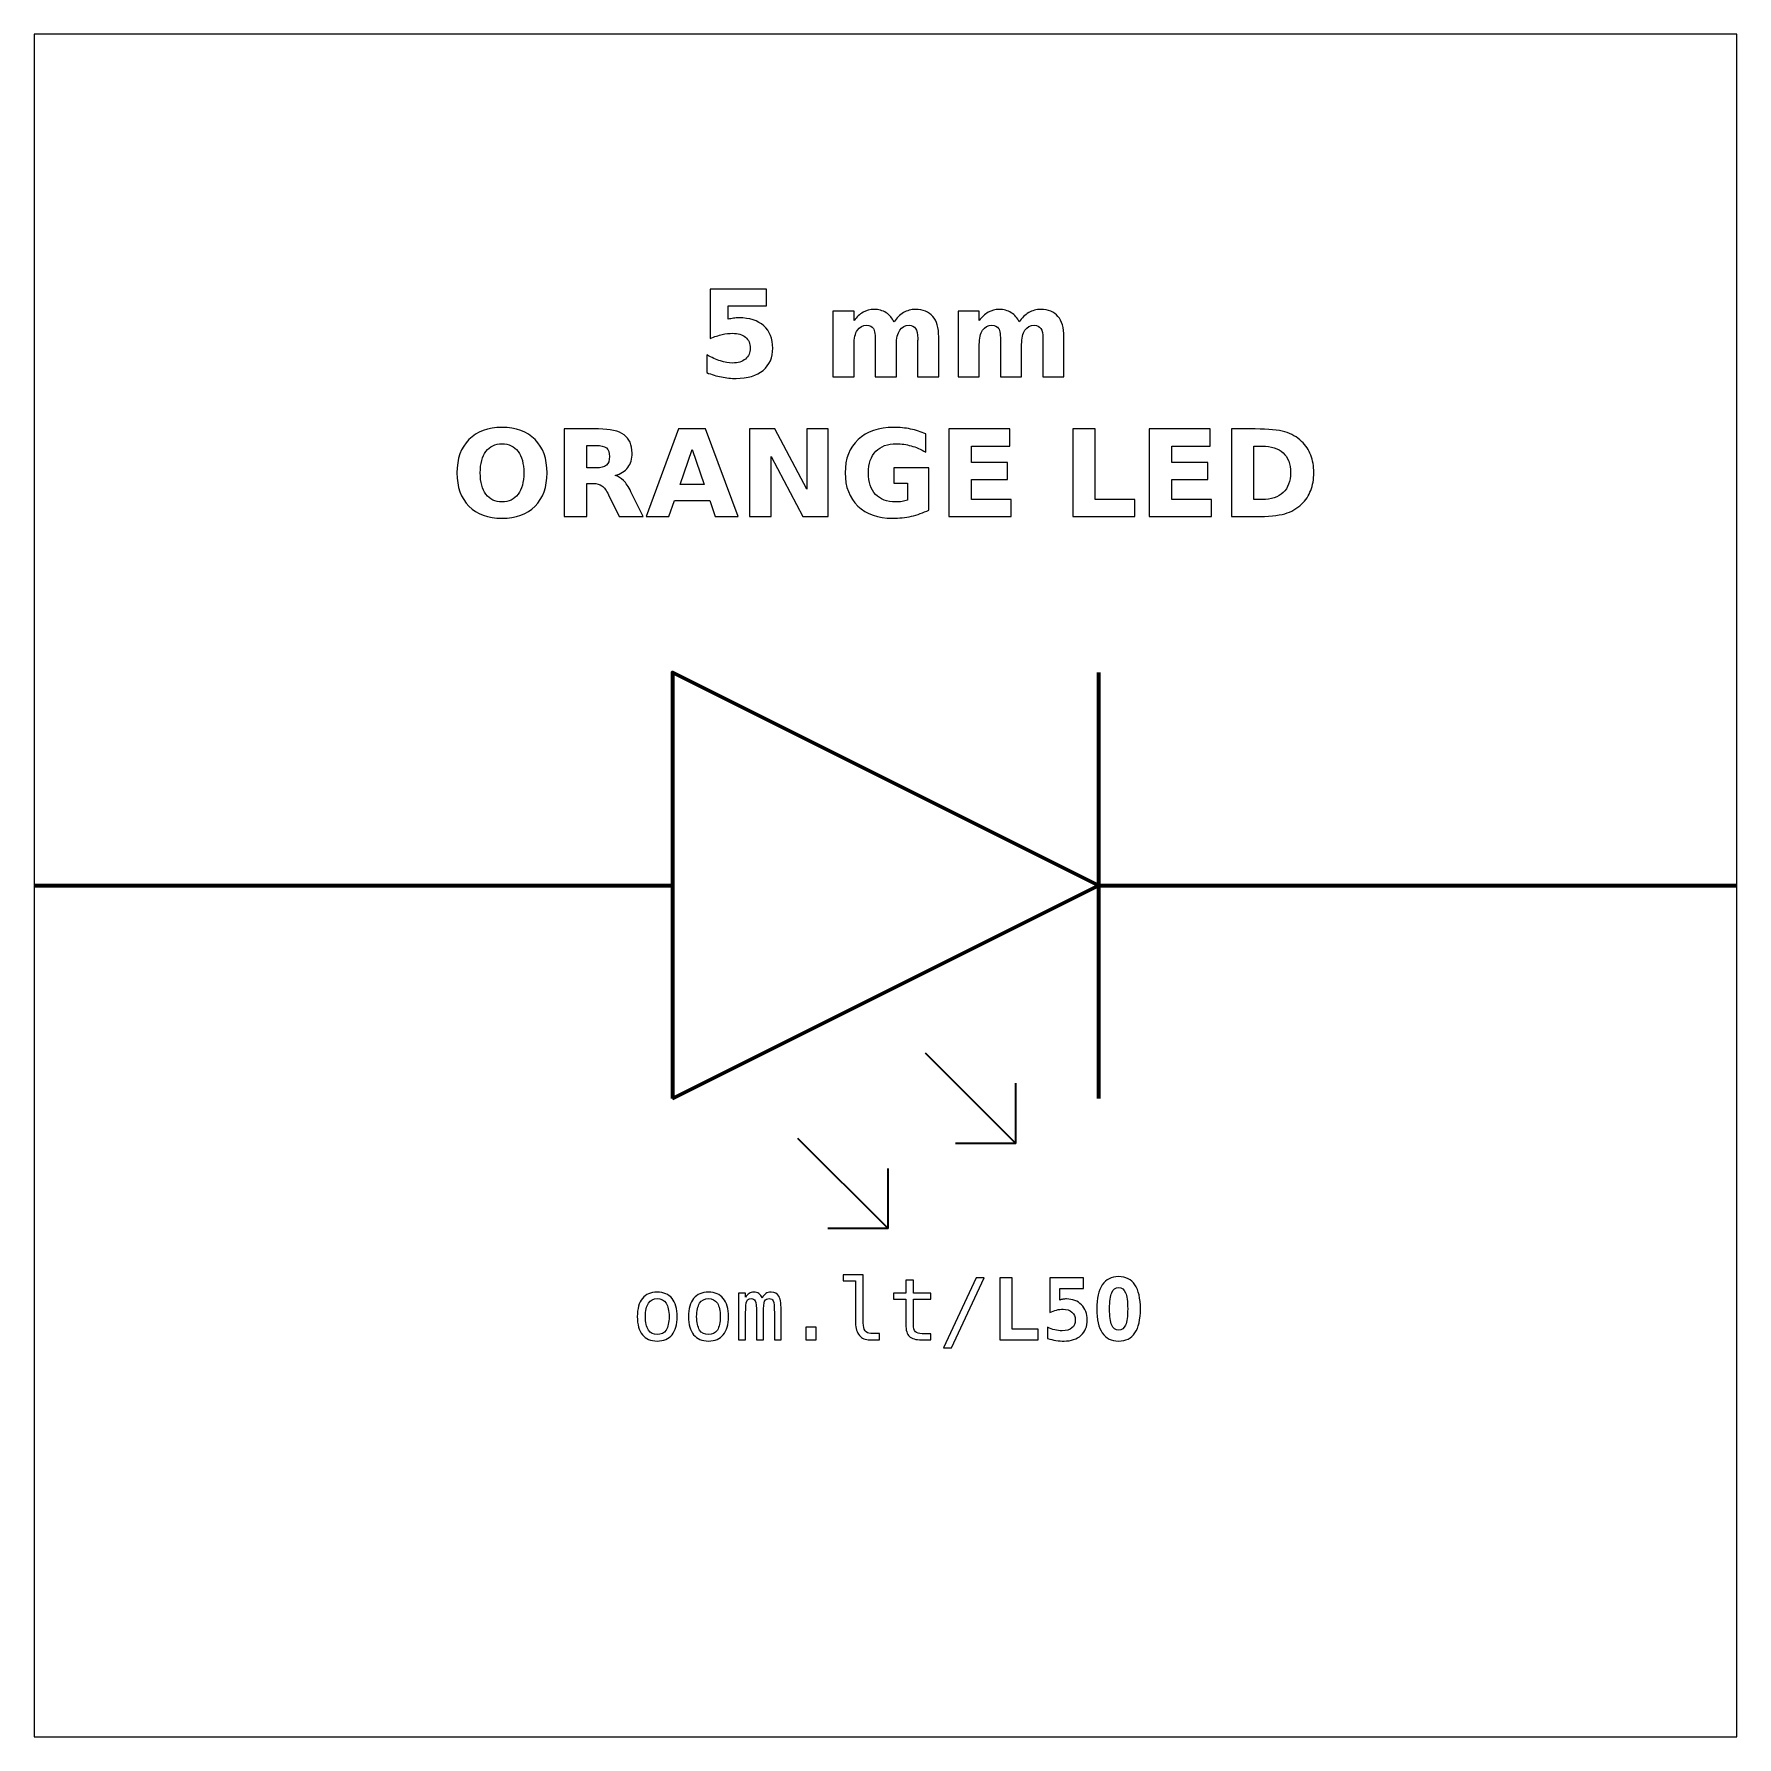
# Model space of a CAD drawing. Header units: centimetres. Extents: x -11.5 to -9.5, y -15.85 to -13.85.
import ezdxf

# ---------------------------------------------------------------- set-up
doc = ezdxf.new("R2010")
doc.units = ezdxf.units.CM
doc.header["$MEASUREMENT"] = 0
doc.layers.add('Layer 1', color=7, linetype='Continuous')

msp = doc.modelspace()

# ---------------------------------------------------------------- linework, layer by layer
at = {"layer": 'Layer 1', "color": 7}
msp.add_open_spline([(-11.5, -13.85), (-11.5, -13.85), (-9.5, -13.85), (-9.5, -13.85), (-9.5, -13.85), (-9.5, -13.85), (-9.5, -15.85), (-9.5, -15.85), (-9.5, -15.85), (-9.5, -15.85), (-11.5, -15.85), (-11.5, -15.85), (-11.5, -15.85), (-11.5, -15.85), (-11.5, -13.85), (-11.5, -13.85)], degree=3, knots=[0, 0, 0, 0, 0.25, 0.25, 0.25, 0.25, 0.5, 0.5, 0.5, 0.5, 0.75, 0.75, 0.75, 0.75, 1, 1, 1, 1], dxfattribs=at)
at = {"layer": 'Layer 1', "color": 250}
for points, knots in [([(-10.70574, -14.14959), (-10.70574, -14.14959), (-10.6398, -14.14959), (-10.6398, -14.14959), (-10.6398, -14.14959), (-10.6398, -14.14959), (-10.6398, -14.16909), (-10.6398, -14.16909), (-10.6398, -14.16909), (-10.6398, -14.16909), (-10.6846, -14.16909), (-10.6846, -14.16909), (-10.6846, -14.16909), (-10.6846, -14.16909), (-10.6846, -14.18501), (-10.6846, -14.18501), (-10.6846, -14.18501), (-10.68258, -14.18447), (-10.68055, -14.18405), (-10.67851, -14.18374), (-10.67851, -14.18374), (-10.67646, -14.18343), (-10.67432, -14.18329), (-10.67213, -14.18329), (-10.67213, -14.18329), (-10.65958, -14.18329), (-10.64982, -14.18642), (-10.64283, -14.1927), (-10.64283, -14.1927), (-10.63585, -14.19896), (-10.63237, -14.2077), (-10.63237, -14.2189), (-10.63237, -14.2189), (-10.63237, -14.23002), (-10.63618, -14.23873), (-10.64377, -14.24503), (-10.64377, -14.24503), (-10.65137, -14.25131), (-10.66193, -14.25446), (-10.67543, -14.25446), (-10.67543, -14.25446), (-10.68126, -14.25446), (-10.68705, -14.25389), (-10.69276, -14.25277), (-10.69276, -14.25277), (-10.69848, -14.25164), (-10.70417, -14.24994), (-10.70981, -14.24764), (-10.70981, -14.24764), (-10.70981, -14.24764), (-10.70981, -14.22675), (-10.70981, -14.22675), (-10.70981, -14.22675), (-10.70421, -14.22998), (-10.6989, -14.23238), (-10.69387, -14.23397), (-10.69387, -14.23397), (-10.68883, -14.2356), (-10.68408, -14.2364), (-10.67964, -14.2364), (-10.67964, -14.2364), (-10.67319, -14.2364), (-10.66814, -14.23482), (-10.66444, -14.23167), (-10.66444, -14.23167), (-10.66075, -14.22854), (-10.65889, -14.22429), (-10.65889, -14.2189), (-10.65889, -14.2189), (-10.65889, -14.21349), (-10.66075, -14.20923), (-10.66444, -14.20611), (-10.66444, -14.20611), (-10.66814, -14.20298), (-10.67319, -14.20143), (-10.67964, -14.20143), (-10.67964, -14.20143), (-10.68345, -14.20143), (-10.68752, -14.20192), (-10.69182, -14.20291), (-10.69182, -14.20291), (-10.69615, -14.20389), (-10.70078, -14.20542), (-10.70574, -14.20749), (-10.70574, -14.20749), (-10.70574, -14.20749), (-10.70574, -14.14959), (-10.70574, -14.14959)], [0, 0, 0, 0, 0.0454545, 0.0454545, 0.0454545, 0.0454545, 0.0909091, 0.0909091, 0.0909091, 0.0909091, 0.1363636, 0.1363636, 0.1363636, 0.1363636, 0.1818182, 0.1818182, 0.1818182, 0.1818182, 0.2272727, 0.2272727, 0.2272727, 0.2272727, 0.2727273, 0.2727273, 0.2727273, 0.2727273, 0.3181818, 0.3181818, 0.3181818, 0.3181818, 0.3636364, 0.3636364, 0.3636364, 0.3636364, 0.4090909, 0.4090909, 0.4090909, 0.4090909, 0.4545455, 0.4545455, 0.4545455, 0.4545455, 0.5, 0.5, 0.5, 0.5, 0.5454545, 0.5454545, 0.5454545, 0.5454545, 0.5909091, 0.5909091, 0.5909091, 0.5909091, 0.6363636, 0.6363636, 0.6363636, 0.6363636, 0.6818182, 0.6818182, 0.6818182, 0.6818182, 0.7272727, 0.7272727, 0.7272727, 0.7272727, 0.7727273, 0.7727273, 0.7727273, 0.7727273, 0.8181818, 0.8181818, 0.8181818, 0.8181818, 0.8636364, 0.8636364, 0.8636364, 0.8636364, 0.9090909, 0.9090909, 0.9090909, 0.9090909, 0.9545455, 0.9545455, 0.9545455, 0.9545455, 1, 1, 1, 1]), ([(-10.49001, -14.18811), (-10.48688, -14.18334), (-10.48319, -14.17969), (-10.47888, -14.1772), (-10.47888, -14.1772), (-10.47458, -14.17468), (-10.46988, -14.17344), (-10.46473, -14.17344), (-10.46473, -14.17344), (-10.45586, -14.17344), (-10.44911, -14.17617), (-10.44448, -14.18165), (-10.44448, -14.18165), (-10.43984, -14.1871), (-10.43751, -14.19505), (-10.43751, -14.20547), (-10.43751, -14.20547), (-10.43751, -14.20547), (-10.43751, -14.25246), (-10.43751, -14.25246), (-10.43751, -14.25246), (-10.43751, -14.25246), (-10.46233, -14.25246), (-10.46233, -14.25246), (-10.46233, -14.25246), (-10.46233, -14.25246), (-10.46233, -14.21222), (-10.46233, -14.21222), (-10.46233, -14.21222), (-10.46228, -14.21163), (-10.46226, -14.21102), (-10.46223, -14.21036), (-10.46223, -14.21036), (-10.46221, -14.20973), (-10.46219, -14.20881), (-10.46219, -14.20761), (-10.46219, -14.20761), (-10.46219, -14.20215), (-10.46298, -14.19818), (-10.46461, -14.19573), (-10.46461, -14.19573), (-10.46621, -14.19326), (-10.46879, -14.19204), (-10.47237, -14.19204), (-10.47237, -14.19204), (-10.47707, -14.19204), (-10.48067, -14.19397), (-10.48323, -14.19783), (-10.48323, -14.19783), (-10.48577, -14.20168), (-10.48709, -14.20726), (-10.48719, -14.21457), (-10.48719, -14.21457), (-10.48719, -14.21457), (-10.48719, -14.25246), (-10.48719, -14.25246), (-10.48719, -14.25246), (-10.48719, -14.25246), (-10.512, -14.25246), (-10.512, -14.25246), (-10.512, -14.25246), (-10.512, -14.25246), (-10.512, -14.21222), (-10.512, -14.21222), (-10.512, -14.21222), (-10.512, -14.20368), (-10.51273, -14.19818), (-10.51421, -14.19573), (-10.51421, -14.19573), (-10.51567, -14.19326), (-10.51828, -14.19204), (-10.52204, -14.19204), (-10.52204, -14.19204), (-10.52679, -14.19204), (-10.53044, -14.19399), (-10.533, -14.19787), (-10.533, -14.19787), (-10.53556, -14.20175), (-10.53686, -14.20728), (-10.53686, -14.2145), (-10.53686, -14.2145), (-10.53686, -14.2145), (-10.53686, -14.25246), (-10.53686, -14.25246), (-10.53686, -14.25246), (-10.53686, -14.25246), (-10.56167, -14.25246), (-10.56167, -14.25246), (-10.56167, -14.25246), (-10.56167, -14.25246), (-10.56167, -14.1753), (-10.56167, -14.1753), (-10.56167, -14.1753), (-10.56167, -14.1753), (-10.53686, -14.1753), (-10.53686, -14.1753), (-10.53686, -14.1753), (-10.53686, -14.1753), (-10.53686, -14.18661), (-10.53686, -14.18661), (-10.53686, -14.18661), (-10.53382, -14.18223), (-10.53034, -14.17897), (-10.52641, -14.17675), (-10.52641, -14.17675), (-10.52249, -14.17454), (-10.51816, -14.17344), (-10.51343, -14.17344), (-10.51343, -14.17344), (-10.50812, -14.17344), (-10.50339, -14.17473), (-10.49932, -14.1773), (-10.49932, -14.1773), (-10.49523, -14.17988), (-10.49212, -14.18348), (-10.49001, -14.18811)], [0, 0, 0, 0, 0.0344828, 0.0344828, 0.0344828, 0.0344828, 0.0689655, 0.0689655, 0.0689655, 0.0689655, 0.1034483, 0.1034483, 0.1034483, 0.1034483, 0.137931, 0.137931, 0.137931, 0.137931, 0.1724138, 0.1724138, 0.1724138, 0.1724138, 0.2068966, 0.2068966, 0.2068966, 0.2068966, 0.2413793, 0.2413793, 0.2413793, 0.2413793, 0.2758621, 0.2758621, 0.2758621, 0.2758621, 0.3103448, 0.3103448, 0.3103448, 0.3103448, 0.3448276, 0.3448276, 0.3448276, 0.3448276, 0.3793103, 0.3793103, 0.3793103, 0.3793103, 0.4137931, 0.4137931, 0.4137931, 0.4137931, 0.4482759, 0.4482759, 0.4482759, 0.4482759, 0.4827586, 0.4827586, 0.4827586, 0.4827586, 0.5172414, 0.5172414, 0.5172414, 0.5172414, 0.5517241, 0.5517241, 0.5517241, 0.5517241, 0.5862069, 0.5862069, 0.5862069, 0.5862069, 0.6206897, 0.6206897, 0.6206897, 0.6206897, 0.6551724, 0.6551724, 0.6551724, 0.6551724, 0.6896552, 0.6896552, 0.6896552, 0.6896552, 0.7241379, 0.7241379, 0.7241379, 0.7241379, 0.7586207, 0.7586207, 0.7586207, 0.7586207, 0.7931034, 0.7931034, 0.7931034, 0.7931034, 0.8275862, 0.8275862, 0.8275862, 0.8275862, 0.862069, 0.862069, 0.862069, 0.862069, 0.8965517, 0.8965517, 0.8965517, 0.8965517, 0.9310345, 0.9310345, 0.9310345, 0.9310345, 0.9655172, 0.9655172, 0.9655172, 0.9655172, 1, 1, 1, 1]), ([(-10.34297, -14.18811), (-10.33984, -14.18334), (-10.33615, -14.17969), (-10.33184, -14.1772), (-10.33184, -14.1772), (-10.32754, -14.17468), (-10.32284, -14.17344), (-10.31769, -14.17344), (-10.31769, -14.17344), (-10.30882, -14.17344), (-10.30207, -14.17617), (-10.29744, -14.18165), (-10.29744, -14.18165), (-10.2928, -14.1871), (-10.29047, -14.19505), (-10.29047, -14.20547), (-10.29047, -14.20547), (-10.29047, -14.20547), (-10.29047, -14.25246), (-10.29047, -14.25246), (-10.29047, -14.25246), (-10.29047, -14.25246), (-10.31529, -14.25246), (-10.31529, -14.25246), (-10.31529, -14.25246), (-10.31529, -14.25246), (-10.31529, -14.21222), (-10.31529, -14.21222), (-10.31529, -14.21222), (-10.31524, -14.21163), (-10.31522, -14.21102), (-10.31519, -14.21036), (-10.31519, -14.21036), (-10.31517, -14.20973), (-10.31515, -14.20881), (-10.31515, -14.20761), (-10.31515, -14.20761), (-10.31515, -14.20215), (-10.31594, -14.19818), (-10.31757, -14.19573), (-10.31757, -14.19573), (-10.31917, -14.19326), (-10.32175, -14.19204), (-10.32533, -14.19204), (-10.32533, -14.19204), (-10.33003, -14.19204), (-10.33363, -14.19397), (-10.33619, -14.19783), (-10.33619, -14.19783), (-10.33873, -14.20168), (-10.34005, -14.20726), (-10.34015, -14.21457), (-10.34015, -14.21457), (-10.34015, -14.21457), (-10.34015, -14.25246), (-10.34015, -14.25246), (-10.34015, -14.25246), (-10.34015, -14.25246), (-10.36496, -14.25246), (-10.36496, -14.25246), (-10.36496, -14.25246), (-10.36496, -14.25246), (-10.36496, -14.21222), (-10.36496, -14.21222), (-10.36496, -14.21222), (-10.36496, -14.20368), (-10.36569, -14.19818), (-10.36717, -14.19573), (-10.36717, -14.19573), (-10.36863, -14.19326), (-10.37124, -14.19204), (-10.375, -14.19204), (-10.375, -14.19204), (-10.37975, -14.19204), (-10.3834, -14.19399), (-10.38596, -14.19787), (-10.38596, -14.19787), (-10.38852, -14.20175), (-10.38982, -14.20728), (-10.38982, -14.2145), (-10.38982, -14.2145), (-10.38982, -14.2145), (-10.38982, -14.25246), (-10.38982, -14.25246), (-10.38982, -14.25246), (-10.38982, -14.25246), (-10.41463, -14.25246), (-10.41463, -14.25246), (-10.41463, -14.25246), (-10.41463, -14.25246), (-10.41463, -14.1753), (-10.41463, -14.1753), (-10.41463, -14.1753), (-10.41463, -14.1753), (-10.38982, -14.1753), (-10.38982, -14.1753), (-10.38982, -14.1753), (-10.38982, -14.1753), (-10.38982, -14.18661), (-10.38982, -14.18661), (-10.38982, -14.18661), (-10.38678, -14.18223), (-10.3833, -14.17897), (-10.37937, -14.17675), (-10.37937, -14.17675), (-10.37545, -14.17454), (-10.37112, -14.17344), (-10.36639, -14.17344), (-10.36639, -14.17344), (-10.36108, -14.17344), (-10.35635, -14.17473), (-10.35228, -14.1773), (-10.35228, -14.1773), (-10.34819, -14.17988), (-10.34508, -14.18348), (-10.34297, -14.18811)], [0, 0, 0, 0, 0.0344828, 0.0344828, 0.0344828, 0.0344828, 0.0689655, 0.0689655, 0.0689655, 0.0689655, 0.1034483, 0.1034483, 0.1034483, 0.1034483, 0.137931, 0.137931, 0.137931, 0.137931, 0.1724138, 0.1724138, 0.1724138, 0.1724138, 0.2068966, 0.2068966, 0.2068966, 0.2068966, 0.2413793, 0.2413793, 0.2413793, 0.2413793, 0.2758621, 0.2758621, 0.2758621, 0.2758621, 0.3103448, 0.3103448, 0.3103448, 0.3103448, 0.3448276, 0.3448276, 0.3448276, 0.3448276, 0.3793103, 0.3793103, 0.3793103, 0.3793103, 0.4137931, 0.4137931, 0.4137931, 0.4137931, 0.4482759, 0.4482759, 0.4482759, 0.4482759, 0.4827586, 0.4827586, 0.4827586, 0.4827586, 0.5172414, 0.5172414, 0.5172414, 0.5172414, 0.5517241, 0.5517241, 0.5517241, 0.5517241, 0.5862069, 0.5862069, 0.5862069, 0.5862069, 0.6206897, 0.6206897, 0.6206897, 0.6206897, 0.6551724, 0.6551724, 0.6551724, 0.6551724, 0.6896552, 0.6896552, 0.6896552, 0.6896552, 0.7241379, 0.7241379, 0.7241379, 0.7241379, 0.7586207, 0.7586207, 0.7586207, 0.7586207, 0.7931034, 0.7931034, 0.7931034, 0.7931034, 0.8275862, 0.8275862, 0.8275862, 0.8275862, 0.862069, 0.862069, 0.862069, 0.862069, 0.8965517, 0.8965517, 0.8965517, 0.8965517, 0.9310345, 0.9310345, 0.9310345, 0.9310345, 0.9655172, 0.9655172, 0.9655172, 0.9655172, 1, 1, 1, 1]), ([(-10.95041, -14.31198), (-10.93388, -14.31198), (-10.92092, -14.31671), (-10.91156, -14.32619), (-10.91156, -14.32619), (-10.90218, -14.33564), (-10.8975, -14.34869), (-10.8975, -14.36537), (-10.8975, -14.36537), (-10.8975, -14.382), (-10.90218, -14.39505), (-10.91156, -14.4045), (-10.91156, -14.4045), (-10.92092, -14.41398), (-10.93388, -14.41871), (-10.95041, -14.41871), (-10.95041, -14.41871), (-10.9669, -14.41871), (-10.97983, -14.41398), (-10.98924, -14.4045), (-10.98924, -14.4045), (-10.99862, -14.39505), (-11.00333, -14.382), (-11.00333, -14.36537), (-11.00333, -14.36537), (-11.00333, -14.34869), (-10.99862, -14.33564), (-10.98924, -14.32619), (-10.98924, -14.32619), (-10.97983, -14.31671), (-10.9669, -14.31198), (-10.95041, -14.31198)], [0, 0, 0, 0, 0.125, 0.125, 0.125, 0.125, 0.25, 0.25, 0.25, 0.25, 0.375, 0.375, 0.375, 0.375, 0.5, 0.5, 0.5, 0.5, 0.625, 0.625, 0.625, 0.625, 0.75, 0.75, 0.75, 0.75, 0.875, 0.875, 0.875, 0.875, 1, 1, 1, 1]), ([(-10.8509, -14.37779), (-10.8509, -14.37779), (-10.8509, -14.41671), (-10.8509, -14.41671), (-10.8509, -14.41671), (-10.8509, -14.41671), (-10.87743, -14.41671), (-10.87743, -14.41671), (-10.87743, -14.41671), (-10.87743, -14.41671), (-10.87743, -14.31384), (-10.87743, -14.31384), (-10.87743, -14.31384), (-10.87743, -14.31384), (-10.83691, -14.31384), (-10.83691, -14.31384), (-10.83691, -14.31384), (-10.82336, -14.31384), (-10.81341, -14.31612), (-10.80711, -14.32066), (-10.80711, -14.32066), (-10.80079, -14.3252), (-10.79763, -14.3324), (-10.79763, -14.34223), (-10.79763, -14.34223), (-10.79763, -14.34902), (-10.79928, -14.35462), (-10.80255, -14.35897), (-10.80255, -14.35897), (-10.80584, -14.36335), (-10.8108, -14.36657), (-10.81741, -14.36862), (-10.81741, -14.36862), (-10.81379, -14.36946), (-10.81052, -14.37132), (-10.80765, -14.37424), (-10.80765, -14.37424), (-10.80478, -14.37715), (-10.80189, -14.38157), (-10.79895, -14.3875), (-10.79895, -14.3875), (-10.79895, -14.3875), (-10.78453, -14.41671), (-10.78453, -14.41671), (-10.78453, -14.41671), (-10.78453, -14.41671), (-10.8128, -14.41671), (-10.8128, -14.41671), (-10.8128, -14.41671), (-10.8128, -14.41671), (-10.82534, -14.39115), (-10.82534, -14.39115), (-10.82534, -14.39115), (-10.82785, -14.38602), (-10.83042, -14.38249), (-10.83303, -14.38061), (-10.83303, -14.38061), (-10.83562, -14.37873), (-10.83907, -14.37779), (-10.8434, -14.37779), (-10.8434, -14.37779), (-10.8434, -14.37779), (-10.8509, -14.37779), (-10.8509, -14.37779)], [0, 0, 0, 0, 0.0625, 0.0625, 0.0625, 0.0625, 0.125, 0.125, 0.125, 0.125, 0.1875, 0.1875, 0.1875, 0.1875, 0.25, 0.25, 0.25, 0.25, 0.3125, 0.3125, 0.3125, 0.3125, 0.375, 0.375, 0.375, 0.375, 0.4375, 0.4375, 0.4375, 0.4375, 0.5, 0.5, 0.5, 0.5, 0.5625, 0.5625, 0.5625, 0.5625, 0.625, 0.625, 0.625, 0.625, 0.6875, 0.6875, 0.6875, 0.6875, 0.75, 0.75, 0.75, 0.75, 0.8125, 0.8125, 0.8125, 0.8125, 0.875, 0.875, 0.875, 0.875, 0.9375, 0.9375, 0.9375, 0.9375, 1, 1, 1, 1]), ([(-10.70636, -14.39799), (-10.70636, -14.39799), (-10.74785, -14.39799), (-10.74785, -14.39799), (-10.74785, -14.39799), (-10.74785, -14.39799), (-10.75439, -14.41671), (-10.75439, -14.41671), (-10.75439, -14.41671), (-10.75439, -14.41671), (-10.78106, -14.41671), (-10.78106, -14.41671), (-10.78106, -14.41671), (-10.78106, -14.41671), (-10.74296, -14.31384), (-10.74296, -14.31384), (-10.74296, -14.31384), (-10.74296, -14.31384), (-10.71133, -14.31384), (-10.71133, -14.31384), (-10.71133, -14.31384), (-10.71133, -14.31384), (-10.67323, -14.41671), (-10.67323, -14.41671), (-10.67323, -14.41671), (-10.67323, -14.41671), (-10.6999, -14.41671), (-10.6999, -14.41671), (-10.6999, -14.41671), (-10.6999, -14.41671), (-10.70636, -14.39799), (-10.70636, -14.39799)], [0, 0, 0, 0, 0.125, 0.125, 0.125, 0.125, 0.25, 0.25, 0.25, 0.25, 0.375, 0.375, 0.375, 0.375, 0.5, 0.5, 0.5, 0.5, 0.625, 0.625, 0.625, 0.625, 0.75, 0.75, 0.75, 0.75, 0.875, 0.875, 0.875, 0.875, 1, 1, 1, 1]), ([(-10.65956, -14.31384), (-10.65956, -14.31384), (-10.62993, -14.31384), (-10.62993, -14.31384), (-10.62993, -14.31384), (-10.62993, -14.31384), (-10.59251, -14.3844), (-10.59251, -14.3844), (-10.59251, -14.3844), (-10.59251, -14.3844), (-10.59251, -14.31384), (-10.59251, -14.31384), (-10.59251, -14.31384), (-10.59251, -14.31384), (-10.56737, -14.31384), (-10.56737, -14.31384), (-10.56737, -14.31384), (-10.56737, -14.31384), (-10.56737, -14.41671), (-10.56737, -14.41671), (-10.56737, -14.41671), (-10.56737, -14.41671), (-10.597, -14.41671), (-10.597, -14.41671), (-10.597, -14.41671), (-10.597, -14.41671), (-10.63442, -14.34615), (-10.63442, -14.34615), (-10.63442, -14.34615), (-10.63442, -14.34615), (-10.63442, -14.41671), (-10.63442, -14.41671), (-10.63442, -14.41671), (-10.63442, -14.41671), (-10.65956, -14.41671), (-10.65956, -14.41671), (-10.65956, -14.41671), (-10.65956, -14.41671), (-10.65956, -14.31384), (-10.65956, -14.31384)], [0, 0, 0, 0, 0.1, 0.1, 0.1, 0.1, 0.2, 0.2, 0.2, 0.2, 0.3, 0.3, 0.3, 0.3, 0.4, 0.4, 0.4, 0.4, 0.5, 0.5, 0.5, 0.5, 0.6, 0.6, 0.6, 0.6, 0.7, 0.7, 0.7, 0.7, 0.8, 0.8, 0.8, 0.8, 0.9, 0.9, 0.9, 0.9, 1, 1, 1, 1]), ([(-10.449, -14.40907), (-10.45561, -14.41229), (-10.46247, -14.41469), (-10.4696, -14.41631), (-10.4696, -14.41631), (-10.47673, -14.41791), (-10.48406, -14.41871), (-10.49166, -14.41871), (-10.49166, -14.41871), (-10.50878, -14.41871), (-10.52235, -14.41391), (-10.53237, -14.40434), (-10.53237, -14.40434), (-10.54239, -14.39477), (-10.5474, -14.38179), (-10.5474, -14.36537), (-10.5474, -14.36537), (-10.5474, -14.34879), (-10.54229, -14.33576), (-10.53211, -14.32623), (-10.53211, -14.32623), (-10.5219, -14.31673), (-10.50793, -14.31198), (-10.4902, -14.31198), (-10.4902, -14.31198), (-10.48336, -14.31198), (-10.4768, -14.31262), (-10.47052, -14.31391), (-10.47052, -14.31391), (-10.46426, -14.3152), (-10.45833, -14.31711), (-10.45278, -14.31963), (-10.45278, -14.31963), (-10.45278, -14.31963), (-10.45278, -14.34091), (-10.45278, -14.34091), (-10.45278, -14.34091), (-10.45852, -14.33764), (-10.46424, -14.33522), (-10.46991, -14.33362), (-10.46991, -14.33362), (-10.47557, -14.332), (-10.48126, -14.3312), (-10.48696, -14.3312), (-10.48696, -14.3312), (-10.49754, -14.3312), (-10.50568, -14.33416), (-10.51139, -14.34006), (-10.51139, -14.34006), (-10.51711, -14.34597), (-10.51998, -14.35441), (-10.51998, -14.36537), (-10.51998, -14.36537), (-10.51998, -14.37626), (-10.51722, -14.38468), (-10.5117, -14.3906), (-10.5117, -14.3906), (-10.50619, -14.39653), (-10.49836, -14.39949), (-10.4882, -14.39949), (-10.4882, -14.39949), (-10.48545, -14.39949), (-10.48289, -14.39933), (-10.48051, -14.39898), (-10.48051, -14.39898), (-10.47814, -14.39862), (-10.47602, -14.39808), (-10.47414, -14.39735), (-10.47414, -14.39735), (-10.47414, -14.39735), (-10.47414, -14.37736), (-10.47414, -14.37736), (-10.47414, -14.37736), (-10.47414, -14.37736), (-10.49032, -14.37736), (-10.49032, -14.37736), (-10.49032, -14.37736), (-10.49032, -14.37736), (-10.49032, -14.35958), (-10.49032, -14.35958), (-10.49032, -14.35958), (-10.49032, -14.35958), (-10.449, -14.35958), (-10.449, -14.35958), (-10.449, -14.35958), (-10.449, -14.35958), (-10.449, -14.40907), (-10.449, -14.40907)], [0, 0, 0, 0, 0.0454545, 0.0454545, 0.0454545, 0.0454545, 0.0909091, 0.0909091, 0.0909091, 0.0909091, 0.1363636, 0.1363636, 0.1363636, 0.1363636, 0.1818182, 0.1818182, 0.1818182, 0.1818182, 0.2272727, 0.2272727, 0.2272727, 0.2272727, 0.2727273, 0.2727273, 0.2727273, 0.2727273, 0.3181818, 0.3181818, 0.3181818, 0.3181818, 0.3636364, 0.3636364, 0.3636364, 0.3636364, 0.4090909, 0.4090909, 0.4090909, 0.4090909, 0.4545455, 0.4545455, 0.4545455, 0.4545455, 0.5, 0.5, 0.5, 0.5, 0.5454545, 0.5454545, 0.5454545, 0.5454545, 0.5909091, 0.5909091, 0.5909091, 0.5909091, 0.6363636, 0.6363636, 0.6363636, 0.6363636, 0.6818182, 0.6818182, 0.6818182, 0.6818182, 0.7272727, 0.7272727, 0.7272727, 0.7272727, 0.7727273, 0.7727273, 0.7727273, 0.7727273, 0.8181818, 0.8181818, 0.8181818, 0.8181818, 0.8636364, 0.8636364, 0.8636364, 0.8636364, 0.9090909, 0.9090909, 0.9090909, 0.9090909, 0.9545455, 0.9545455, 0.9545455, 0.9545455, 1, 1, 1, 1]), ([(-10.42564, -14.31384), (-10.42564, -14.31384), (-10.35405, -14.31384), (-10.35405, -14.31384), (-10.35405, -14.31384), (-10.35405, -14.31384), (-10.35405, -14.3339), (-10.35405, -14.3339), (-10.35405, -14.3339), (-10.35405, -14.3339), (-10.39911, -14.3339), (-10.39911, -14.3339), (-10.39911, -14.3339), (-10.39911, -14.3339), (-10.39911, -14.35305), (-10.39911, -14.35305), (-10.39911, -14.35305), (-10.39911, -14.35305), (-10.35676, -14.35305), (-10.35676, -14.35305), (-10.35676, -14.35305), (-10.35676, -14.35305), (-10.35676, -14.37311), (-10.35676, -14.37311), (-10.35676, -14.37311), (-10.35676, -14.37311), (-10.39911, -14.37311), (-10.39911, -14.37311), (-10.39911, -14.37311), (-10.39911, -14.37311), (-10.39911, -14.39665), (-10.39911, -14.39665), (-10.39911, -14.39665), (-10.39911, -14.39665), (-10.35255, -14.39665), (-10.35255, -14.39665), (-10.35255, -14.39665), (-10.35255, -14.39665), (-10.35255, -14.41671), (-10.35255, -14.41671), (-10.35255, -14.41671), (-10.35255, -14.41671), (-10.42564, -14.41671), (-10.42564, -14.41671), (-10.42564, -14.41671), (-10.42564, -14.41671), (-10.42564, -14.31384), (-10.42564, -14.31384)], [0, 0, 0, 0, 0.0833333, 0.0833333, 0.0833333, 0.0833333, 0.1666667, 0.1666667, 0.1666667, 0.1666667, 0.25, 0.25, 0.25, 0.25, 0.3333333, 0.3333333, 0.3333333, 0.3333333, 0.4166667, 0.4166667, 0.4166667, 0.4166667, 0.5, 0.5, 0.5, 0.5, 0.5833333, 0.5833333, 0.5833333, 0.5833333, 0.6666667, 0.6666667, 0.6666667, 0.6666667, 0.75, 0.75, 0.75, 0.75, 0.8333333, 0.8333333, 0.8333333, 0.8333333, 0.9166667, 0.9166667, 0.9166667, 0.9166667, 1, 1, 1, 1]), ([(-10.28011, -14.31384), (-10.28011, -14.31384), (-10.25358, -14.31384), (-10.25358, -14.31384), (-10.25358, -14.31384), (-10.25358, -14.31384), (-10.25358, -14.39665), (-10.25358, -14.39665), (-10.25358, -14.39665), (-10.25358, -14.39665), (-10.20702, -14.39665), (-10.20702, -14.39665), (-10.20702, -14.39665), (-10.20702, -14.39665), (-10.20702, -14.41671), (-10.20702, -14.41671), (-10.20702, -14.41671), (-10.20702, -14.41671), (-10.28011, -14.41671), (-10.28011, -14.41671), (-10.28011, -14.41671), (-10.28011, -14.41671), (-10.28011, -14.31384), (-10.28011, -14.31384)], [0, 0, 0, 0, 0.1666667, 0.1666667, 0.1666667, 0.1666667, 0.3333333, 0.3333333, 0.3333333, 0.3333333, 0.5, 0.5, 0.5, 0.5, 0.6666667, 0.6666667, 0.6666667, 0.6666667, 0.8333333, 0.8333333, 0.8333333, 0.8333333, 1, 1, 1, 1]), ([(-10.1902, -14.31384), (-10.1902, -14.31384), (-10.11861, -14.31384), (-10.11861, -14.31384), (-10.11861, -14.31384), (-10.11861, -14.31384), (-10.11861, -14.3339), (-10.11861, -14.3339), (-10.11861, -14.3339), (-10.11861, -14.3339), (-10.16367, -14.3339), (-10.16367, -14.3339), (-10.16367, -14.3339), (-10.16367, -14.3339), (-10.16367, -14.35305), (-10.16367, -14.35305), (-10.16367, -14.35305), (-10.16367, -14.35305), (-10.12132, -14.35305), (-10.12132, -14.35305), (-10.12132, -14.35305), (-10.12132, -14.35305), (-10.12132, -14.37311), (-10.12132, -14.37311), (-10.12132, -14.37311), (-10.12132, -14.37311), (-10.16367, -14.37311), (-10.16367, -14.37311), (-10.16367, -14.37311), (-10.16367, -14.37311), (-10.16367, -14.39665), (-10.16367, -14.39665), (-10.16367, -14.39665), (-10.16367, -14.39665), (-10.11711, -14.39665), (-10.11711, -14.39665), (-10.11711, -14.39665), (-10.11711, -14.39665), (-10.11711, -14.41671), (-10.11711, -14.41671), (-10.11711, -14.41671), (-10.11711, -14.41671), (-10.1902, -14.41671), (-10.1902, -14.41671), (-10.1902, -14.41671), (-10.1902, -14.41671), (-10.1902, -14.31384), (-10.1902, -14.31384)], [0, 0, 0, 0, 0.0833333, 0.0833333, 0.0833333, 0.0833333, 0.1666667, 0.1666667, 0.1666667, 0.1666667, 0.25, 0.25, 0.25, 0.25, 0.3333333, 0.3333333, 0.3333333, 0.3333333, 0.4166667, 0.4166667, 0.4166667, 0.4166667, 0.5, 0.5, 0.5, 0.5, 0.5833333, 0.5833333, 0.5833333, 0.5833333, 0.6666667, 0.6666667, 0.6666667, 0.6666667, 0.75, 0.75, 0.75, 0.75, 0.8333333, 0.8333333, 0.8333333, 0.8333333, 0.9166667, 0.9166667, 0.9166667, 0.9166667, 1, 1, 1, 1]), ([(-10.0938, -14.31384), (-10.0938, -14.31384), (-10.06581, -14.31384), (-10.06581, -14.31384), (-10.06581, -14.31384), (-10.0502, -14.31384), (-10.03858, -14.31495), (-10.03094, -14.31718), (-10.03094, -14.31718), (-10.02329, -14.31941), (-10.01673, -14.32318), (-10.01125, -14.32852), (-10.01125, -14.32852), (-10.00643, -14.33315), (-10.00286, -14.33851), (-10.0005, -14.34458), (-10.0005, -14.34458), (-9.99818, -14.35062), (-9.997, -14.35749), (-9.997, -14.36518), (-9.997, -14.36518), (-9.997, -14.37294), (-9.99818, -14.37986), (-10.0005, -14.38595), (-10.0005, -14.38595), (-10.00286, -14.39204), (-10.00643, -14.3974), (-10.01125, -14.40203), (-10.01125, -14.40203), (-10.01678, -14.40737), (-10.02339, -14.41114), (-10.0311, -14.41337), (-10.0311, -14.41337), (-10.03882, -14.4156), (-10.05039, -14.41671), (-10.06581, -14.41671), (-10.06581, -14.41671), (-10.06581, -14.41671), (-10.0938, -14.41671), (-10.0938, -14.41671), (-10.0938, -14.41671), (-10.0938, -14.41671), (-10.0938, -14.31384), (-10.0938, -14.31384)], [0, 0, 0, 0, 0.0909091, 0.0909091, 0.0909091, 0.0909091, 0.1818182, 0.1818182, 0.1818182, 0.1818182, 0.2727273, 0.2727273, 0.2727273, 0.2727273, 0.3636364, 0.3636364, 0.3636364, 0.3636364, 0.4545455, 0.4545455, 0.4545455, 0.4545455, 0.5454545, 0.5454545, 0.5454545, 0.5454545, 0.6363636, 0.6363636, 0.6363636, 0.6363636, 0.7272727, 0.7272727, 0.7272727, 0.7272727, 0.8181818, 0.8181818, 0.8181818, 0.8181818, 0.9090909, 0.9090909, 0.9090909, 0.9090909, 1, 1, 1, 1]), ([(-10.95041, -14.3312), (-10.9585, -14.3312), (-10.96476, -14.33418), (-10.96923, -14.34016), (-10.96923, -14.34016), (-10.97367, -14.34613), (-10.97591, -14.35453), (-10.97591, -14.36537), (-10.97591, -14.36537), (-10.97591, -14.37619), (-10.97367, -14.38456), (-10.96923, -14.39053), (-10.96923, -14.39053), (-10.96476, -14.39651), (-10.9585, -14.39949), (-10.95041, -14.39949), (-10.95041, -14.39949), (-10.94227, -14.39949), (-10.936, -14.39651), (-10.93153, -14.39053), (-10.93153, -14.39053), (-10.92708, -14.38456), (-10.92485, -14.37619), (-10.92485, -14.36537), (-10.92485, -14.36537), (-10.92485, -14.35453), (-10.92708, -14.34613), (-10.93153, -14.34016), (-10.93153, -14.34016), (-10.936, -14.33418), (-10.94227, -14.3312), (-10.95041, -14.3312)], [0, 0, 0, 0, 0.125, 0.125, 0.125, 0.125, 0.25, 0.25, 0.25, 0.25, 0.375, 0.375, 0.375, 0.375, 0.5, 0.5, 0.5, 0.5, 0.625, 0.625, 0.625, 0.625, 0.75, 0.75, 0.75, 0.75, 0.875, 0.875, 0.875, 0.875, 1, 1, 1, 1]), ([(-10.83973, -14.35947), (-10.83418, -14.35947), (-10.83018, -14.35843), (-10.82778, -14.35636), (-10.82778, -14.35636), (-10.82536, -14.35429), (-10.82416, -14.35088), (-10.82416, -14.34615), (-10.82416, -14.34615), (-10.82416, -14.34147), (-10.82536, -14.33811), (-10.82778, -14.33609), (-10.82778, -14.33609), (-10.83018, -14.33407), (-10.83418, -14.33306), (-10.83973, -14.33306), (-10.83973, -14.33306), (-10.83973, -14.33306), (-10.8509, -14.33306), (-10.8509, -14.33306), (-10.8509, -14.33306), (-10.8509, -14.33306), (-10.8509, -14.35947), (-10.8509, -14.35947), (-10.8509, -14.35947), (-10.8509, -14.35947), (-10.83973, -14.35947), (-10.83973, -14.35947)], [0, 0, 0, 0, 0.1428571, 0.1428571, 0.1428571, 0.1428571, 0.2857143, 0.2857143, 0.2857143, 0.2857143, 0.4285714, 0.4285714, 0.4285714, 0.4285714, 0.5714286, 0.5714286, 0.5714286, 0.5714286, 0.7142857, 0.7142857, 0.7142857, 0.7142857, 0.8571429, 0.8571429, 0.8571429, 0.8571429, 1, 1, 1, 1]), ([(-10.74124, -14.37889), (-10.74124, -14.37889), (-10.71304, -14.37889), (-10.71304, -14.37889), (-10.71304, -14.37889), (-10.71304, -14.37889), (-10.72711, -14.33797), (-10.72711, -14.33797), (-10.72711, -14.33797), (-10.72711, -14.33797), (-10.74124, -14.37889), (-10.74124, -14.37889)], [0, 0, 0, 0, 0.3333333, 0.3333333, 0.3333333, 0.3333333, 0.6666667, 0.6666667, 0.6666667, 0.6666667, 1, 1, 1, 1]), ([(-10.06727, -14.3339), (-10.06727, -14.3339), (-10.06727, -14.39665), (-10.06727, -14.39665), (-10.06727, -14.39665), (-10.06727, -14.39665), (-10.05777, -14.39665), (-10.05777, -14.39665), (-10.05777, -14.39665), (-10.04693, -14.39665), (-10.03865, -14.39397), (-10.03294, -14.38858), (-10.03294, -14.38858), (-10.02722, -14.38322), (-10.02435, -14.37541), (-10.02435, -14.36518), (-10.02435, -14.36518), (-10.02435, -14.35497), (-10.0272, -14.34721), (-10.03289, -14.3419), (-10.03289, -14.3419), (-10.03858, -14.33656), (-10.04688, -14.3339), (-10.05777, -14.3339), (-10.05777, -14.3339), (-10.05777, -14.3339), (-10.06727, -14.3339), (-10.06727, -14.3339)], [0, 0, 0, 0, 0.1428571, 0.1428571, 0.1428571, 0.1428571, 0.2857143, 0.2857143, 0.2857143, 0.2857143, 0.4285714, 0.4285714, 0.4285714, 0.4285714, 0.5714286, 0.5714286, 0.5714286, 0.5714286, 0.7142857, 0.7142857, 0.7142857, 0.7142857, 0.8571429, 0.8571429, 0.8571429, 0.8571429, 1, 1, 1, 1]), ([(-10.52616, -15.3638), (-10.52616, -15.36784), (-10.52542, -15.37087), (-10.52394, -15.37292), (-10.52394, -15.37292), (-10.52246, -15.37497), (-10.52027, -15.376), (-10.51737, -15.376), (-10.51737, -15.376), (-10.51737, -15.376), (-10.50687, -15.376), (-10.50687, -15.376), (-10.50687, -15.376), (-10.50687, -15.376), (-10.50687, -15.38362), (-10.50687, -15.38362), (-10.50687, -15.38362), (-10.50687, -15.38362), (-10.51824, -15.38362), (-10.51824, -15.38362), (-10.51824, -15.38362), (-10.52362, -15.38362), (-10.52777, -15.38189), (-10.53072, -15.37844), (-10.53072, -15.37844), (-10.53367, -15.37499), (-10.53514, -15.3701), (-10.53514, -15.3638), (-10.53514, -15.3638), (-10.53514, -15.3638), (-10.53514, -15.31413), (-10.53514, -15.31413), (-10.53514, -15.31413), (-10.53514, -15.31413), (-10.54954, -15.31413), (-10.54954, -15.31413), (-10.54954, -15.31413), (-10.54954, -15.31413), (-10.54954, -15.3071), (-10.54954, -15.3071), (-10.54954, -15.3071), (-10.54954, -15.3071), (-10.52616, -15.3071), (-10.52616, -15.3071), (-10.52616, -15.3071), (-10.52616, -15.3071), (-10.52616, -15.3638), (-10.52616, -15.3638)], [0, 0, 0, 0, 0.0833333, 0.0833333, 0.0833333, 0.0833333, 0.1666667, 0.1666667, 0.1666667, 0.1666667, 0.25, 0.25, 0.25, 0.25, 0.3333333, 0.3333333, 0.3333333, 0.3333333, 0.4166667, 0.4166667, 0.4166667, 0.4166667, 0.5, 0.5, 0.5, 0.5, 0.5833333, 0.5833333, 0.5833333, 0.5833333, 0.6666667, 0.6666667, 0.6666667, 0.6666667, 0.75, 0.75, 0.75, 0.75, 0.8333333, 0.8333333, 0.8333333, 0.8333333, 0.9166667, 0.9166667, 0.9166667, 0.9166667, 1, 1, 1, 1]), ([(-10.46716, -15.3134), (-10.46716, -15.3134), (-10.46716, -15.32893), (-10.46716, -15.32893), (-10.46716, -15.32893), (-10.46716, -15.32893), (-10.44674, -15.32893), (-10.44674, -15.32893), (-10.44674, -15.32893), (-10.44674, -15.32893), (-10.44674, -15.33592), (-10.44674, -15.33592), (-10.44674, -15.33592), (-10.44674, -15.33592), (-10.46716, -15.33592), (-10.46716, -15.33592), (-10.46716, -15.33592), (-10.46716, -15.33592), (-10.46716, -15.3656), (-10.46716, -15.3656), (-10.46716, -15.3656), (-10.46716, -15.36964), (-10.4664, -15.37245), (-10.46486, -15.37404), (-10.46486, -15.37404), (-10.46333, -15.37564), (-10.46066, -15.37644), (-10.45686, -15.37644), (-10.45686, -15.37644), (-10.45686, -15.37644), (-10.44674, -15.37644), (-10.44674, -15.37644), (-10.44674, -15.37644), (-10.44674, -15.37644), (-10.44674, -15.38362), (-10.44674, -15.38362), (-10.44674, -15.38362), (-10.44674, -15.38362), (-10.45773, -15.38362), (-10.45773, -15.38362), (-10.45773, -15.38362), (-10.46448, -15.38362), (-10.46923, -15.38227), (-10.472, -15.37957), (-10.472, -15.37957), (-10.47476, -15.37687), (-10.47615, -15.3722), (-10.47615, -15.3656), (-10.47615, -15.3656), (-10.47615, -15.3656), (-10.47615, -15.33592), (-10.47615, -15.33592), (-10.47615, -15.33592), (-10.47615, -15.33592), (-10.49075, -15.33592), (-10.49075, -15.33592), (-10.49075, -15.33592), (-10.49075, -15.33592), (-10.49075, -15.32893), (-10.49075, -15.32893), (-10.49075, -15.32893), (-10.49075, -15.32893), (-10.47615, -15.32893), (-10.47615, -15.32893), (-10.47615, -15.32893), (-10.47615, -15.32893), (-10.47615, -15.3134), (-10.47615, -15.3134), (-10.47615, -15.3134), (-10.47615, -15.3134), (-10.46716, -15.3134), (-10.46716, -15.3134)], [0, 0, 0, 0, 0.0555556, 0.0555556, 0.0555556, 0.0555556, 0.1111111, 0.1111111, 0.1111111, 0.1111111, 0.1666667, 0.1666667, 0.1666667, 0.1666667, 0.2222222, 0.2222222, 0.2222222, 0.2222222, 0.2777778, 0.2777778, 0.2777778, 0.2777778, 0.3333333, 0.3333333, 0.3333333, 0.3333333, 0.3888889, 0.3888889, 0.3888889, 0.3888889, 0.4444444, 0.4444444, 0.4444444, 0.4444444, 0.5, 0.5, 0.5, 0.5, 0.5555556, 0.5555556, 0.5555556, 0.5555556, 0.6111111, 0.6111111, 0.6111111, 0.6111111, 0.6666667, 0.6666667, 0.6666667, 0.6666667, 0.7222222, 0.7222222, 0.7222222, 0.7222222, 0.7777778, 0.7777778, 0.7777778, 0.7777778, 0.8333333, 0.8333333, 0.8333333, 0.8333333, 0.8888889, 0.8888889, 0.8888889, 0.8888889, 0.9444444, 0.9444444, 0.9444444, 0.9444444, 1, 1, 1, 1]), ([(-10.39352, -15.31071), (-10.39352, -15.31071), (-10.38423, -15.31071), (-10.38423, -15.31071), (-10.38423, -15.31071), (-10.38423, -15.31071), (-10.42262, -15.3929), (-10.42262, -15.3929), (-10.42262, -15.3929), (-10.42262, -15.3929), (-10.43196, -15.3929), (-10.43196, -15.3929), (-10.43196, -15.3929), (-10.43196, -15.3929), (-10.39352, -15.31071), (-10.39352, -15.31071)], [0, 0, 0, 0, 0.25, 0.25, 0.25, 0.25, 0.5, 0.5, 0.5, 0.5, 0.75, 0.75, 0.75, 0.75, 1, 1, 1, 1]), ([(-10.36575, -15.38362), (-10.36575, -15.38362), (-10.36575, -15.31071), (-10.36575, -15.31071), (-10.36575, -15.31071), (-10.36575, -15.31071), (-10.35134, -15.31071), (-10.35134, -15.31071), (-10.35134, -15.31071), (-10.35134, -15.31071), (-10.35134, -15.37092), (-10.35134, -15.37092), (-10.35134, -15.37092), (-10.35134, -15.37092), (-10.32052, -15.37092), (-10.32052, -15.37092), (-10.32052, -15.37092), (-10.32052, -15.37092), (-10.32052, -15.38362), (-10.32052, -15.38362), (-10.32052, -15.38362), (-10.32052, -15.38362), (-10.36575, -15.38362), (-10.36575, -15.38362)], [0, 0, 0, 0, 0.1666667, 0.1666667, 0.1666667, 0.1666667, 0.3333333, 0.3333333, 0.3333333, 0.3333333, 0.5, 0.5, 0.5, 0.5, 0.6666667, 0.6666667, 0.6666667, 0.6666667, 0.8333333, 0.8333333, 0.8333333, 0.8333333, 1, 1, 1, 1]), ([(-10.3071, -15.31071), (-10.3071, -15.31071), (-10.2675, -15.31071), (-10.2675, -15.31071), (-10.2675, -15.31071), (-10.2675, -15.31071), (-10.2675, -15.32341), (-10.2675, -15.32341), (-10.2675, -15.32341), (-10.2675, -15.32341), (-10.29543, -15.32341), (-10.29543, -15.32341), (-10.29543, -15.32341), (-10.29543, -15.32341), (-10.29543, -15.33693), (-10.29543, -15.33693), (-10.29543, -15.33693), (-10.29427, -15.33648), (-10.293, -15.33615), (-10.29167, -15.33593), (-10.29167, -15.33593), (-10.29033, -15.33572), (-10.28892, -15.33562), (-10.28742, -15.33562), (-10.28742, -15.33562), (-10.2802, -15.33562), (-10.27433, -15.3379), (-10.26983, -15.34245), (-10.26983, -15.34245), (-10.26535, -15.34702), (-10.2631, -15.35293), (-10.2631, -15.36023), (-10.2631, -15.36023), (-10.2631, -15.36789), (-10.26553, -15.37392), (-10.2704, -15.37837), (-10.2704, -15.37837), (-10.27527, -15.38282), (-10.2819, -15.38504), (-10.2903, -15.38504), (-10.2903, -15.38504), (-10.29342, -15.38504), (-10.29658, -15.38477), (-10.29977, -15.38425), (-10.29977, -15.38425), (-10.30295, -15.38374), (-10.30622, -15.38295), (-10.30954, -15.3819), (-10.30954, -15.3819), (-10.30954, -15.3819), (-10.30954, -15.36892), (-10.30954, -15.36892), (-10.30954, -15.36892), (-10.30684, -15.37025), (-10.30405, -15.37125), (-10.30122, -15.37192), (-10.30122, -15.37192), (-10.29837, -15.37259), (-10.2955, -15.37292), (-10.29263, -15.37292), (-10.29263, -15.37292), (-10.28757, -15.37292), (-10.2837, -15.37184), (-10.28107, -15.36967), (-10.28107, -15.36967), (-10.27843, -15.3675), (-10.27712, -15.36437), (-10.27712, -15.36023), (-10.27712, -15.36023), (-10.27712, -15.35642), (-10.27843, -15.35337), (-10.28105, -15.35107), (-10.28105, -15.35107), (-10.28367, -15.34878), (-10.28717, -15.34763), (-10.29152, -15.34763), (-10.29152, -15.34763), (-10.2941, -15.34763), (-10.29667, -15.34795), (-10.29927, -15.34858), (-10.29927, -15.34858), (-10.30185, -15.34922), (-10.30447, -15.35018), (-10.3071, -15.35145), (-10.3071, -15.35145), (-10.3071, -15.35145), (-10.3071, -15.31071), (-10.3071, -15.31071)], [0, 0, 0, 0, 0.0454545, 0.0454545, 0.0454545, 0.0454545, 0.0909091, 0.0909091, 0.0909091, 0.0909091, 0.1363636, 0.1363636, 0.1363636, 0.1363636, 0.1818182, 0.1818182, 0.1818182, 0.1818182, 0.2272727, 0.2272727, 0.2272727, 0.2272727, 0.2727273, 0.2727273, 0.2727273, 0.2727273, 0.3181818, 0.3181818, 0.3181818, 0.3181818, 0.3636364, 0.3636364, 0.3636364, 0.3636364, 0.4090909, 0.4090909, 0.4090909, 0.4090909, 0.4545455, 0.4545455, 0.4545455, 0.4545455, 0.5, 0.5, 0.5, 0.5, 0.5454545, 0.5454545, 0.5454545, 0.5454545, 0.5909091, 0.5909091, 0.5909091, 0.5909091, 0.6363636, 0.6363636, 0.6363636, 0.6363636, 0.6818182, 0.6818182, 0.6818182, 0.6818182, 0.7272727, 0.7272727, 0.7272727, 0.7272727, 0.7727273, 0.7727273, 0.7727273, 0.7727273, 0.8181818, 0.8181818, 0.8181818, 0.8181818, 0.8636364, 0.8636364, 0.8636364, 0.8636364, 0.9090909, 0.9090909, 0.9090909, 0.9090909, 0.9545455, 0.9545455, 0.9545455, 0.9545455, 1, 1, 1, 1]), ([(-10.25181, -15.34723), (-10.25181, -15.33477), (-10.24966, -15.32535), (-10.24534, -15.31896), (-10.24534, -15.31896), (-10.24103, -15.31258), (-10.23466, -15.3094), (-10.22622, -15.3094), (-10.22622, -15.3094), (-10.21776, -15.3094), (-10.21137, -15.31258), (-10.20706, -15.31896), (-10.20706, -15.31896), (-10.20274, -15.32535), (-10.20059, -15.33477), (-10.20059, -15.34723), (-10.20059, -15.34723), (-10.20059, -15.35968), (-10.20274, -15.36909), (-10.20706, -15.37547), (-10.20706, -15.37547), (-10.21137, -15.38185), (-10.21776, -15.38504), (-10.22622, -15.38504), (-10.22622, -15.38504), (-10.23466, -15.38504), (-10.24103, -15.38185), (-10.24534, -15.37547), (-10.24534, -15.37547), (-10.24966, -15.36909), (-10.25181, -15.35968), (-10.25181, -15.34723)], [0, 0, 0, 0, 0.125, 0.125, 0.125, 0.125, 0.25, 0.25, 0.25, 0.25, 0.375, 0.375, 0.375, 0.375, 0.5, 0.5, 0.5, 0.5, 0.625, 0.625, 0.625, 0.625, 0.75, 0.75, 0.75, 0.75, 0.875, 0.875, 0.875, 0.875, 1, 1, 1, 1]), ([(-10.76811, -15.32761), (-10.76053, -15.32761), (-10.75473, -15.33006), (-10.75071, -15.33498), (-10.75071, -15.33498), (-10.74669, -15.3399), (-10.74468, -15.34702), (-10.74468, -15.35632), (-10.74468, -15.35632), (-10.74468, -15.36567), (-10.74668, -15.37279), (-10.75068, -15.37769), (-10.75068, -15.37769), (-10.7547, -15.38259), (-10.7605, -15.38504), (-10.76811, -15.38504), (-10.76811, -15.38504), (-10.77571, -15.38504), (-10.7815, -15.38259), (-10.78552, -15.37769), (-10.78552, -15.37769), (-10.78952, -15.37279), (-10.79152, -15.36567), (-10.79152, -15.35632), (-10.79152, -15.35632), (-10.79152, -15.34702), (-10.78952, -15.3399), (-10.78552, -15.33498), (-10.78552, -15.33498), (-10.7815, -15.33006), (-10.77571, -15.32761), (-10.76811, -15.32761)], [0, 0, 0, 0, 0.125, 0.125, 0.125, 0.125, 0.25, 0.25, 0.25, 0.25, 0.375, 0.375, 0.375, 0.375, 0.5, 0.5, 0.5, 0.5, 0.625, 0.625, 0.625, 0.625, 0.75, 0.75, 0.75, 0.75, 0.875, 0.875, 0.875, 0.875, 1, 1, 1, 1]), ([(-10.76811, -15.33523), (-10.77268, -15.33523), (-10.77613, -15.337), (-10.77848, -15.34055), (-10.77848, -15.34055), (-10.78083, -15.3441), (-10.782, -15.34937), (-10.782, -15.35632), (-10.782, -15.35632), (-10.782, -15.36325), (-10.78083, -15.3685), (-10.77848, -15.37207), (-10.77848, -15.37207), (-10.77613, -15.37564), (-10.77268, -15.37742), (-10.76811, -15.37742), (-10.76811, -15.37742), (-10.76353, -15.37742), (-10.76006, -15.37564), (-10.75771, -15.37207), (-10.75771, -15.37207), (-10.75536, -15.3685), (-10.7542, -15.36325), (-10.7542, -15.35632), (-10.7542, -15.35632), (-10.7542, -15.34937), (-10.75536, -15.3441), (-10.75771, -15.34055), (-10.75771, -15.34055), (-10.76006, -15.337), (-10.76353, -15.33523), (-10.76811, -15.33523)], [0, 0, 0, 0, 0.125, 0.125, 0.125, 0.125, 0.25, 0.25, 0.25, 0.25, 0.375, 0.375, 0.375, 0.375, 0.5, 0.5, 0.5, 0.5, 0.625, 0.625, 0.625, 0.625, 0.75, 0.75, 0.75, 0.75, 0.875, 0.875, 0.875, 0.875, 1, 1, 1, 1]), ([(-10.7079, -15.32761), (-10.70032, -15.32761), (-10.69452, -15.33006), (-10.6905, -15.33498), (-10.6905, -15.33498), (-10.68648, -15.3399), (-10.68447, -15.34702), (-10.68447, -15.35632), (-10.68447, -15.35632), (-10.68447, -15.36567), (-10.68647, -15.37279), (-10.69047, -15.37769), (-10.69047, -15.37769), (-10.69449, -15.38259), (-10.70029, -15.38504), (-10.7079, -15.38504), (-10.7079, -15.38504), (-10.7155, -15.38504), (-10.72129, -15.38259), (-10.72531, -15.37769), (-10.72531, -15.37769), (-10.72931, -15.37279), (-10.73131, -15.36567), (-10.73131, -15.35632), (-10.73131, -15.35632), (-10.73131, -15.34702), (-10.72931, -15.3399), (-10.72531, -15.33498), (-10.72531, -15.33498), (-10.72129, -15.33006), (-10.7155, -15.32761), (-10.7079, -15.32761)], [0, 0, 0, 0, 0.125, 0.125, 0.125, 0.125, 0.25, 0.25, 0.25, 0.25, 0.375, 0.375, 0.375, 0.375, 0.5, 0.5, 0.5, 0.5, 0.625, 0.625, 0.625, 0.625, 0.75, 0.75, 0.75, 0.75, 0.875, 0.875, 0.875, 0.875, 1, 1, 1, 1]), ([(-10.7079, -15.33523), (-10.71247, -15.33523), (-10.71592, -15.337), (-10.71827, -15.34055), (-10.71827, -15.34055), (-10.72062, -15.3441), (-10.72179, -15.34937), (-10.72179, -15.35632), (-10.72179, -15.35632), (-10.72179, -15.36325), (-10.72062, -15.3685), (-10.71827, -15.37207), (-10.71827, -15.37207), (-10.71592, -15.37564), (-10.71247, -15.37742), (-10.7079, -15.37742), (-10.7079, -15.37742), (-10.70332, -15.37742), (-10.69985, -15.37564), (-10.6975, -15.37207), (-10.6975, -15.37207), (-10.69515, -15.3685), (-10.69399, -15.36325), (-10.69399, -15.35632), (-10.69399, -15.35632), (-10.69399, -15.34937), (-10.69515, -15.3441), (-10.6975, -15.34055), (-10.6975, -15.34055), (-10.69985, -15.337), (-10.70332, -15.33523), (-10.7079, -15.33523)], [0, 0, 0, 0, 0.125, 0.125, 0.125, 0.125, 0.25, 0.25, 0.25, 0.25, 0.375, 0.375, 0.375, 0.375, 0.5, 0.5, 0.5, 0.5, 0.625, 0.625, 0.625, 0.625, 0.75, 0.75, 0.75, 0.75, 0.875, 0.875, 0.875, 0.875, 1, 1, 1, 1]), ([(-10.64478, -15.3345), (-10.64368, -15.33215), (-10.64226, -15.33041), (-10.64054, -15.3293), (-10.64054, -15.3293), (-10.63884, -15.32818), (-10.63678, -15.32761), (-10.63438, -15.32761), (-10.63438, -15.32761), (-10.62998, -15.32761), (-10.62687, -15.32931), (-10.62507, -15.33271), (-10.62507, -15.33271), (-10.62326, -15.33612), (-10.62236, -15.34252), (-10.62236, -15.35193), (-10.62236, -15.35193), (-10.62236, -15.35193), (-10.62236, -15.38362), (-10.62236, -15.38362), (-10.62236, -15.38362), (-10.62236, -15.38362), (-10.63056, -15.38362), (-10.63056, -15.38362), (-10.63056, -15.38362), (-10.63056, -15.38362), (-10.63056, -15.35232), (-10.63056, -15.35232), (-10.63056, -15.35232), (-10.63056, -15.3446), (-10.63099, -15.33982), (-10.63186, -15.33793), (-10.63186, -15.33793), (-10.63271, -15.33607), (-10.63429, -15.33513), (-10.63658, -15.33513), (-10.63658, -15.33513), (-10.63918, -15.33513), (-10.64096, -15.33613), (-10.64193, -15.33813), (-10.64193, -15.33813), (-10.64288, -15.34013), (-10.64336, -15.34487), (-10.64336, -15.35232), (-10.64336, -15.35232), (-10.64336, -15.35232), (-10.64336, -15.38362), (-10.64336, -15.38362), (-10.64336, -15.38362), (-10.64336, -15.38362), (-10.65156, -15.38362), (-10.65156, -15.38362), (-10.65156, -15.38362), (-10.65156, -15.38362), (-10.65156, -15.35232), (-10.65156, -15.35232), (-10.65156, -15.35232), (-10.65156, -15.3445), (-10.65203, -15.33968), (-10.65296, -15.33787), (-10.65296, -15.33787), (-10.65388, -15.33605), (-10.65554, -15.33513), (-10.65796, -15.33513), (-10.65796, -15.33513), (-10.66034, -15.33513), (-10.662, -15.33613), (-10.66291, -15.33813), (-10.66291, -15.33813), (-10.66385, -15.34013), (-10.66431, -15.34487), (-10.66431, -15.35232), (-10.66431, -15.35232), (-10.66431, -15.35232), (-10.66431, -15.38362), (-10.66431, -15.38362), (-10.66431, -15.38362), (-10.66431, -15.38362), (-10.67246, -15.38362), (-10.67246, -15.38362), (-10.67246, -15.38362), (-10.67246, -15.38362), (-10.67246, -15.32893), (-10.67246, -15.32893), (-10.67246, -15.32893), (-10.67246, -15.32893), (-10.66431, -15.32893), (-10.66431, -15.32893), (-10.66431, -15.32893), (-10.66431, -15.32893), (-10.66431, -15.33361), (-10.66431, -15.33361), (-10.66431, -15.33361), (-10.66325, -15.33166), (-10.6619, -15.33018), (-10.66028, -15.32915), (-10.66028, -15.32915), (-10.65868, -15.32813), (-10.65684, -15.32761), (-10.65479, -15.32761), (-10.65479, -15.32761), (-10.65231, -15.32761), (-10.65026, -15.32818), (-10.64861, -15.32931), (-10.64861, -15.32931), (-10.64696, -15.33046), (-10.64569, -15.33218), (-10.64478, -15.3345)], [0, 0, 0, 0, 0.037037, 0.037037, 0.037037, 0.037037, 0.0740741, 0.0740741, 0.0740741, 0.0740741, 0.1111111, 0.1111111, 0.1111111, 0.1111111, 0.1481481, 0.1481481, 0.1481481, 0.1481481, 0.1851852, 0.1851852, 0.1851852, 0.1851852, 0.2222222, 0.2222222, 0.2222222, 0.2222222, 0.2592593, 0.2592593, 0.2592593, 0.2592593, 0.2962963, 0.2962963, 0.2962963, 0.2962963, 0.3333333, 0.3333333, 0.3333333, 0.3333333, 0.3703704, 0.3703704, 0.3703704, 0.3703704, 0.4074074, 0.4074074, 0.4074074, 0.4074074, 0.4444444, 0.4444444, 0.4444444, 0.4444444, 0.4814815, 0.4814815, 0.4814815, 0.4814815, 0.5185185, 0.5185185, 0.5185185, 0.5185185, 0.5555556, 0.5555556, 0.5555556, 0.5555556, 0.5925926, 0.5925926, 0.5925926, 0.5925926, 0.6296296, 0.6296296, 0.6296296, 0.6296296, 0.6666667, 0.6666667, 0.6666667, 0.6666667, 0.7037037, 0.7037037, 0.7037037, 0.7037037, 0.7407407, 0.7407407, 0.7407407, 0.7407407, 0.7777778, 0.7777778, 0.7777778, 0.7777778, 0.8148148, 0.8148148, 0.8148148, 0.8148148, 0.8518519, 0.8518519, 0.8518519, 0.8518519, 0.8888889, 0.8888889, 0.8888889, 0.8888889, 0.9259259, 0.9259259, 0.9259259, 0.9259259, 0.962963, 0.962963, 0.962963, 0.962963, 1, 1, 1, 1]), ([(-10.22622, -15.32233), (-10.22991, -15.32233), (-10.23259, -15.3243), (-10.23429, -15.32821), (-10.23429, -15.32821), (-10.23597, -15.33215), (-10.23682, -15.33848), (-10.23682, -15.34723), (-10.23682, -15.34723), (-10.23682, -15.35597), (-10.23597, -15.36228), (-10.23429, -15.36622), (-10.23429, -15.36622), (-10.23259, -15.37014), (-10.22991, -15.3721), (-10.22622, -15.3721), (-10.22622, -15.3721), (-10.22251, -15.3721), (-10.21981, -15.37014), (-10.21811, -15.36622), (-10.21811, -15.36622), (-10.21642, -15.36228), (-10.21557, -15.35597), (-10.21557, -15.34723), (-10.21557, -15.34723), (-10.21557, -15.33848), (-10.21642, -15.33215), (-10.21811, -15.32821), (-10.21811, -15.32821), (-10.21981, -15.3243), (-10.22251, -15.32233), (-10.22622, -15.32233)], [0, 0, 0, 0, 0.125, 0.125, 0.125, 0.125, 0.25, 0.25, 0.25, 0.25, 0.375, 0.375, 0.375, 0.375, 0.5, 0.5, 0.5, 0.5, 0.625, 0.625, 0.625, 0.625, 0.75, 0.75, 0.75, 0.75, 0.875, 0.875, 0.875, 0.875, 1, 1, 1, 1]), ([(-10.59368, -15.36872), (-10.59368, -15.36872), (-10.58138, -15.36872), (-10.58138, -15.36872), (-10.58138, -15.36872), (-10.58138, -15.36872), (-10.58138, -15.38362), (-10.58138, -15.38362), (-10.58138, -15.38362), (-10.58138, -15.38362), (-10.59368, -15.38362), (-10.59368, -15.38362), (-10.59368, -15.38362), (-10.59368, -15.38362), (-10.59368, -15.36872), (-10.59368, -15.36872)], [0, 0, 0, 0, 0.25, 0.25, 0.25, 0.25, 0.5, 0.5, 0.5, 0.5, 0.75, 0.75, 0.75, 0.75, 1, 1, 1, 1])]:
    msp.add_open_spline(points, degree=3, knots=knots, dxfattribs=at)
at = {"layer": 'Layer 1', "color": 7, "lineweight": 106}
msp.add_open_spline([(-10.75001, -15.1), (-10.75001, -15.1), (-10.75001, -14.6), (-10.75001, -14.6), (-10.75001, -14.6), (-10.75001, -14.6), (-10.25, -14.85), (-10.25, -14.85), (-10.25, -14.85), (-10.25, -14.85), (-10.75001, -15.1), (-10.75001, -15.1)], degree=3, knots=[0, 0, 0, 0, 0.3333333, 0.3333333, 0.3333333, 0.3333333, 0.6666667, 0.6666667, 0.6666667, 0.6666667, 1, 1, 1, 1], dxfattribs=at)
at = {"layer": 'Layer 1', "color": 250, "lineweight": 106}
for points in [[(-10.25001, -14.6), (-10.25001, -14.6), (-10.25001, -15.1), (-10.25001, -15.1)], [(-11.5, -14.85), (-11.5, -14.85), (-10.75001, -14.84998), (-10.75001, -14.84998)], [(-10.25, -14.85), (-10.25, -14.85), (-9.50001, -14.84998), (-9.50001, -14.84998)]]:
    msp.add_open_spline(points, degree=3, dxfattribs=at)
at = {"layer": 'Layer 1', "color": 250, "lineweight": 35}
for points in [[(-10.34698, -15.15303), (-10.34698, -15.15303), (-10.45304, -15.04697), (-10.45304, -15.04697)], [(-10.34698, -15.15303), (-10.34698, -15.15303), (-10.34697, -15.08232), (-10.34697, -15.08232)], [(-10.49698, -15.25303), (-10.49698, -15.25303), (-10.60304, -15.14697), (-10.60304, -15.14697)], [(-10.34698, -15.15303), (-10.34698, -15.15303), (-10.41769, -15.15304), (-10.41769, -15.15304)], [(-10.49698, -15.25303), (-10.49698, -15.25303), (-10.49697, -15.18232), (-10.49697, -15.18232)], [(-10.49698, -15.25303), (-10.49698, -15.25303), (-10.56769, -15.25304), (-10.56769, -15.25304)]]:
    msp.add_open_spline(points, degree=3, dxfattribs=at)

doc.saveas('drawing.dxf')
